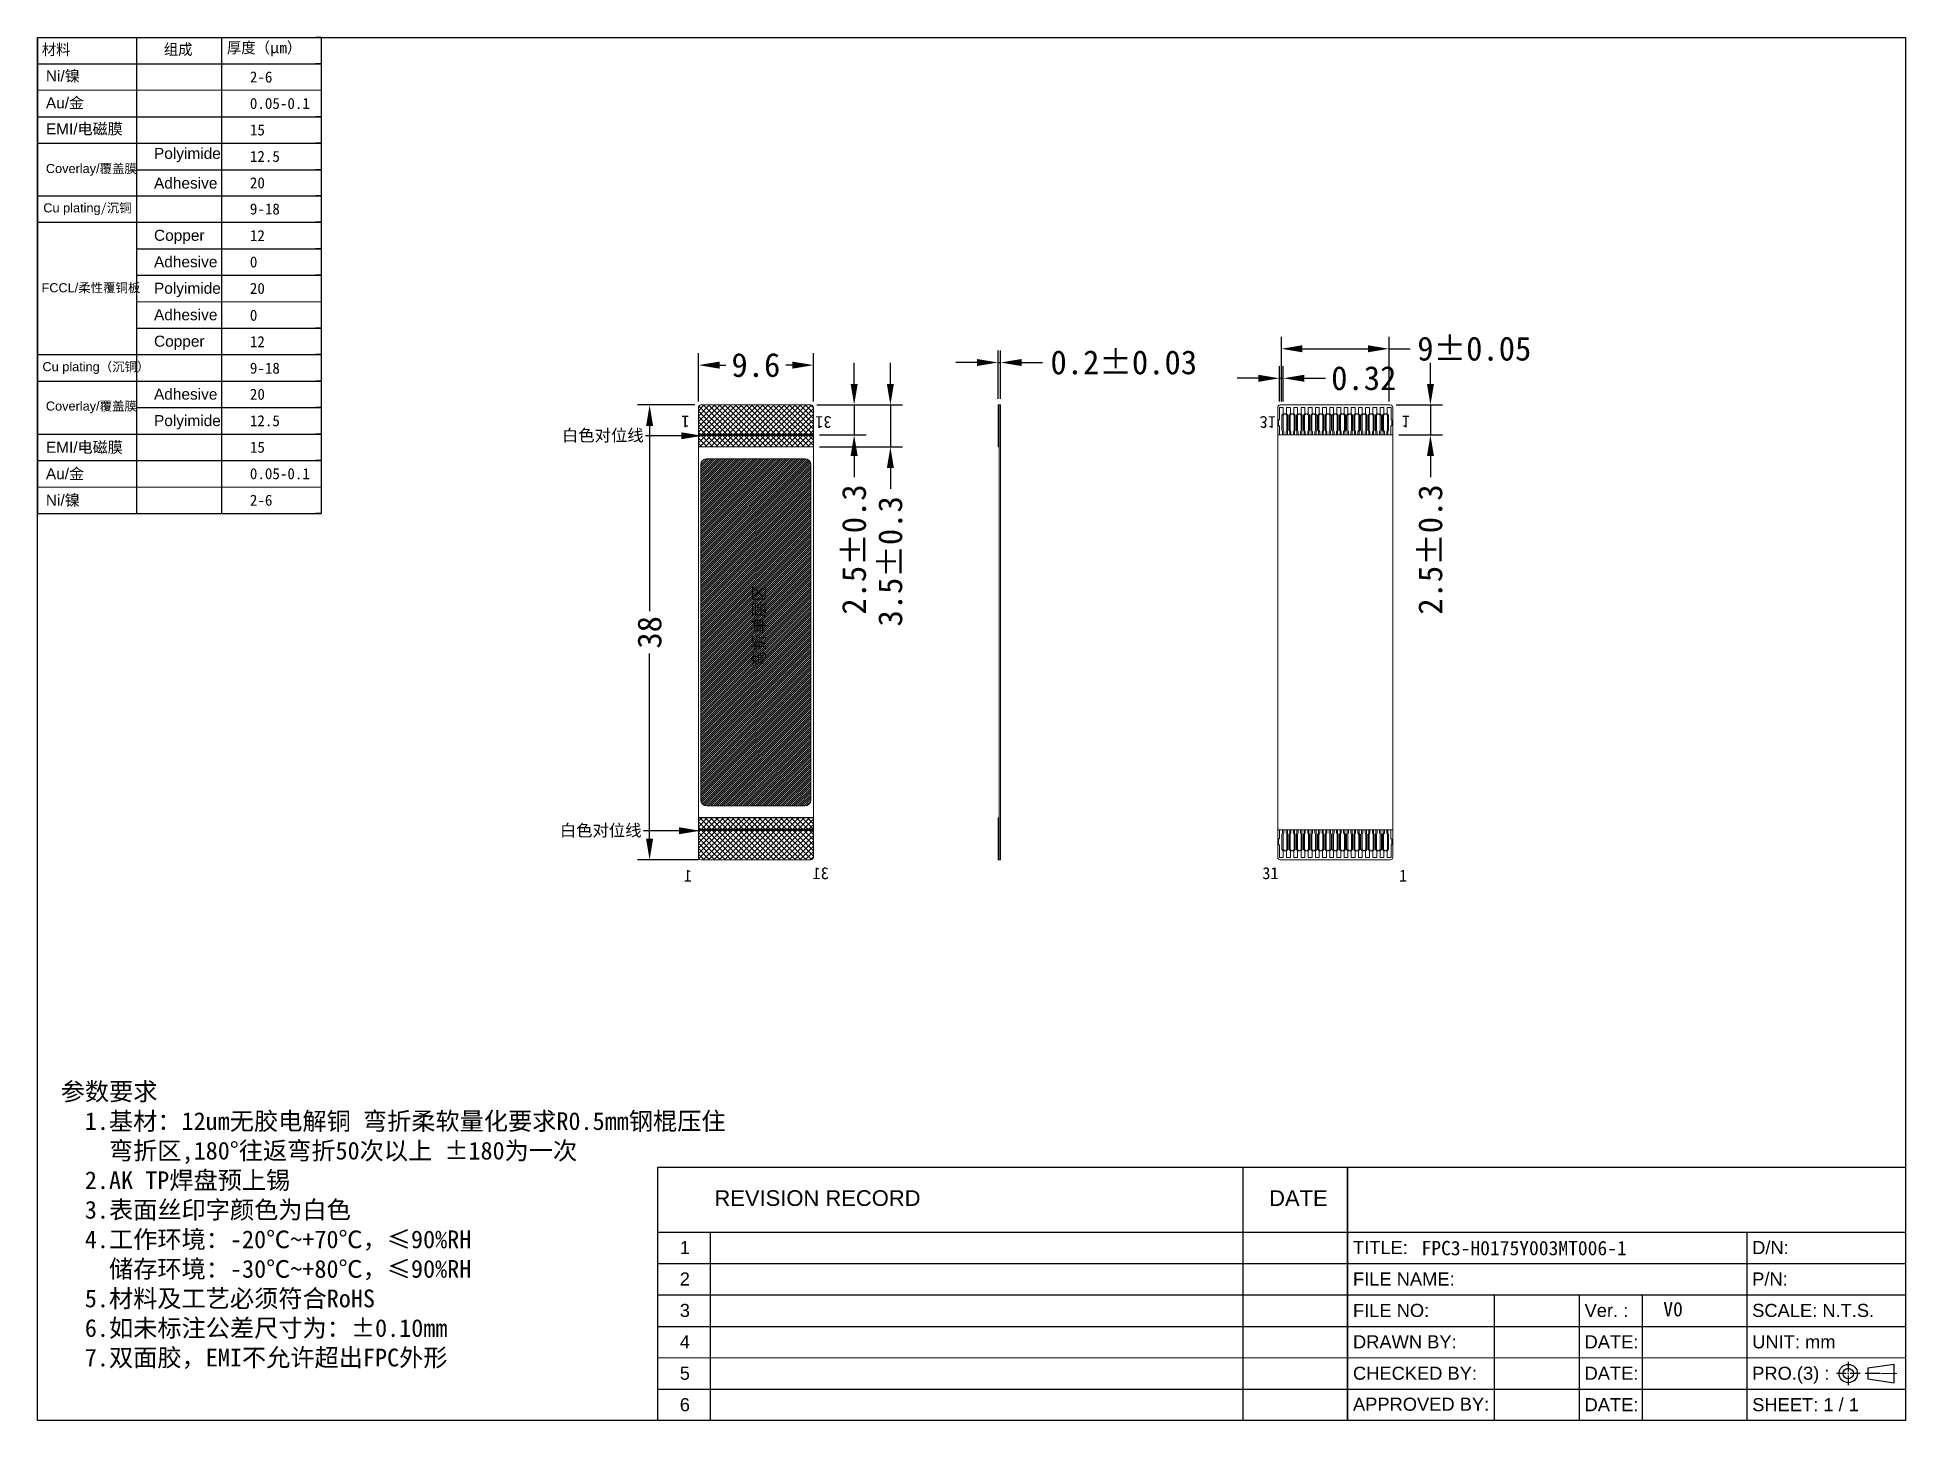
# Model space of a CAD drawing. Extents: x 428 to 584, y -20 to 96.
import ezdxf

# ---------------------------------------------------------------- set-up
doc = ezdxf.new("R2010")
doc.units = 0
doc.header["$MEASUREMENT"] = 0
doc.layers.get('0').update_dxf_attribs({"linetype": 'CONTINUOUS'})
doc.layers.get('Defpoints').update_dxf_attribs({"linetype": 'CONTINUOUS'})
doc.layers.add('dim', color=3, linetype='CONTINUOUS')
doc.layers.add('FPC', color=40, linetype='CONTINUOUS', lineweight=20)
doc.styles.add('宋体', font='')
doc.styles.get('宋体').set_extended_font_data('SimSun')
doc.dimstyles.new('Z0.8', dxfattribs={"dimscale": 0.8, "dimtxt": 2.5, "dimasz": 2.2, "dimexe": 1.25, "dimexo": 0.625, "dimtad": 0, "dimdsep": 46, "dimtxsty": '宋体', "dimcen": 2.5, "dimadec": 0, "dimazin": 0, "dimtfac": 1, "dimtmove": 0, "dimatfit": 3, "dimfxl": 1, "dimlwd": 25, "dimlwe": 25, "dimarcsym": 0})

msp = doc.modelspace()

# ---------------------------------------------------------------- texts
at = {"color": 0, "insert": (487.6267366457648, 43.23708265242303), "char_height": 1, "width": 7.666994597608209, "attachment_point": 1, "rotation": 90}
msp.add_mtext('{\\fSimSun|b0|i0|c134|p2;\\C1;弯折单层区}', dxfattribs=at)
at = {"layer": 'dim'}
for s, insert, char_height, width, attachment_point in [('{\\C256;材料}', (428.229480498581, 94.22942290277764), 0.9215802447919886, 5.550565837165997, 7), ('{\\C256;组成}', (438.4233989835051, 94.22942290277764), 0.9215802447919886, 5.550565837165997, 7), ('{\\C256;厚度（μm）}', (443.6964333034012, 94.22942290277764), 0.9215802447919886, 7.634741379525263, 7), ('{\\fArial|b0|i0|c0|p34;\\C256;Ni/\\fSimSun|b0|i0|c134|p34;镍}', (428.5740485459869, 92.01763031527808), 0.9215802447919886, 6.714310309290872, 7), ('{\\C256;2-6}', (445.6104773157501, 92.01763031527808), 0.9215802447919886, 7.634741379525263, 7), ('{\\fArial|b0|i0|c0|p34;\\C256;Au/\\fSimSun|b0|i0|c134|p34;金}', (428.5740485459869, 89.80583772777597), 0.9215802447919886, 9.01032935250788, 7), ('0.05-0.1', (445.6104773157501, 89.80583772777597), 0.9215802447919886, 7.634741379525263, 7), ('{\\fArial|b0|i0|c0|p34;\\C256;EMI/\\fSimSun|b0|i0|c134|p34;电磁膜}', (428.5740485459869, 87.59404514027672), 0.9215802447919886, 7.924374487694227, 7), ('15', (445.6104773157501, 87.59404514027486), 0.9215802447919886, 7.634741379525263, 7), ('{\\fArial|b0|i0|c0|p34;\\C256;Polyimide}', (437.6036408856621, 85.36948451854396), 0.9215802447919886, 11.20974355339049, 7), ('{\\C256;12.5}', (445.6104773157501, 85.38225255277634), 0.9215802447919886, 7.634741379525263, 7), ('{\\fArial|b0|i0|c0|p34;\\C256;Coverlay/\\fSimSun|b0|i0|c134|p34;覆盖膜}', (428.5740485459869, 84.23361903288522), 0.760132300513702, 9.32060263648351, 7), ('{\\fArial|b0|i0|c0|p34;\\C256;Adhesive}', (437.6036408856621, 83.1576919310409), 0.9215802447919886, 11.20974355339049, 7), ('{\\C256;20}', (445.6104773157501, 83.17045996527334), 0.9215802447919886, 7.634741379525263, 7), ('{\\fArial|b0|i0|c0|p34;\\C256;Cu plating\\fSimSun|b0|i0|c134|p34;/沉铜}', (428.3593868358713, 81.9353151669689), 0.760132300513702, 14.15258711839772, 1), ('{\\C256;9-18}', (445.6104773157501, 80.98710412219508), 0.9215802447919886, 7.634741379525263, 7), ('{\\fArial|b0|i0|c0|p34;\\C256;Copper}', (437.6036408856621, 79.7235225794681), 0.9215802447919886, 11.20974355339049, 1), ('{\\C256;12}', (445.6104773157501, 78.77531153469396), 0.9215802447919886, 7.634741379525263, 7), ('{\\fArial|b0|i0|c0|p34;\\C256;Adhesive}', (437.6036408856621, 77.51172999196692), 0.9215802447919886, 11.20974355339049, 1), ('{\\C256;0}', (445.6104773157501, 76.56351894719312), 0.9215802447919886, 7.634741379525263, 7), ('{\\fArial|b0|i0|c0|p34;\\C256;FCCL/\\fSimSun|b0|i0|c134|p34;柔性覆铜板}', (428.2077287323627, 75.26237231535639), 0.760132300513702, 10.92155271897507, 1), ('{\\fArial|b0|i0|c0|p34;\\C256;Polyimide}', (437.6036408856621, 75.29993740446815), 0.9215802447919886, 11.20974355339049, 1), ('{\\C256;20}', (445.6104773157501, 74.35172635969268), 0.9215802447919886, 7.634741379525263, 7), ('{\\fArial|b0|i0|c0|p34;\\C256;Adhesive}', (437.6036408856621, 73.0881448169654), 0.9215802447919886, 11.20974355339049, 1), ('{\\C256;0}', (445.6104773157501, 73.0469400383142), 0.9215802447919886, 7.634741379525263, 1), ('{\\fArial|b0|i0|c0|p34;\\C256;Copper}', (437.6036408856621, 70.87635222946433), 0.9215802447919886, 11.20974355339049, 1), ('{\\C256;12}', (445.6104773157501, 70.8351474508138), 0.9215802447919886, 7.634741379525263, 1), ('{\\fArial|b0|i0|c0|p34;\\C256;Cu plating\\fSimSun|b0|i0|c134|p34;（沉铜）}', (428.2870791558796, 68.66455964196392), 0.760132300513702, 11.20974355339049, 1), ('{\\C256;9-18}', (445.6104773157501, 68.62335486331148), 0.9215802447919886, 7.634741379525263, 1), ('{\\fArial|b0|i0|c0|p34;\\C256;Adhesive}', (437.6036408856621, 66.45276705446307), 0.9215802447919886, 11.20974355339049, 1), ('{\\C256;20}', (445.6104773157501, 66.4399990202337), 0.9215802447919886, 7.634741379525263, 1), ('{\\fArial|b0|i0|c0|p34;\\C256;Coverlay/\\fSimSun|b0|i0|c134|p34;覆盖膜}', (428.5740485459869, 65.37683995262287), 0.760132300513702, 9.32060263648351, 1), ('{\\fArial|b0|i0|c0|p34;\\C256;Polyimide}', (437.6036408856621, 64.24097446696217), 0.9215802447919886, 11.20974355339049, 1), ('{\\C256;12.5}', (445.6104773157501, 64.22820643273192), 0.9215802447919886, 7.634741379525263, 1), ('{\\fArial|b0|i0|c0|p34;\\C256;EMI/\\fSimSun|b0|i0|c134|p34;电磁膜}', (428.5740485459869, 62.01641384522985), 0.9215802447919886, 7.924374487694227, 1), ('15', (445.6104773157501, 62.01641384522985), 0.9215802447919886, 7.634741379525263, 1), ('{\\fArial|b0|i0|c0|p34;\\C256;Au/\\fSimSun|b0|i0|c134|p34;金}', (428.5740485459869, 59.80462125773062), 0.9215802447919886, 9.01032935250788, 1), ('0.05-0.1', (445.6104773157501, 59.80462125773062), 0.9215802447919886, 7.634741379525263, 1), ('{\\fArial|b0|i0|c0|p34;\\C256;Ni/\\fSimSun|b0|i0|c134|p34;镍}', (428.5740485459869, 57.59282867022905), 0.9215802447919886, 6.714310309290872, 1), ('{\\C256;2-6}', (445.6104773157501, 57.59282867022905), 0.9215802447919886, 7.634741379525263, 1), ('{\\fArial|b0|i0|c0|p34;\\C256;REVISION RECORD}', (484.4111271712023, -0.5286002476385079), 1.312492304670789, 17.34179069972634, 1), ('{\\fArial|b0|i0|c0|p34;\\C256;DATE}', (530.7433622622527, -0.5286002476385079), 1.312492304670789, 5.001946834338436, 1), ('{\\fArial|b0|i0|c0|p34;\\C256;1}', (481.518717074165, -4.774574191511828), 1.093743587225657, 0.8596309361468025, 1), ('{\\fArial|b0|i0|c0|p34;\\C256;2}', (481.518717074165, -7.399558800853239), 1.093743587225657, 1.007958191797538, 1), ('{\\fArial|b0|i0|c0|p34;\\C256;3}', (481.518717074165, -10.0245434101932), 1.093743587225657, 0.9478897886741815, 1), ('{\\fArial|b0|i0|c0|p34;\\C256;4}', (481.518717074165, -12.64952801953456), 1.093743587225657, 1.092133515794135, 1), ('{\\fArial|b0|i0|c0|p34;\\C256;5}', (481.518717074165, -15.27451262887738), 1.093743587225657, 1.013231123403788, 1), ('{\\fArial|b0|i0|c0|p34;\\C256;6}', (481.518717074165, -17.89949723821876), 1.093743587225657, 1.060093249798457, 1)]:
    msp.add_mtext(s, dxfattribs=dict(at, insert=insert, char_height=char_height, width=width, attachment_point=attachment_point))
at = {"layer": 'dim', "ltscale": 0.01, "char_height": 1, "width": 0.8522900393245436, "attachment_point": 1, "rotation": 179.99999999999997}
for s, insert in [('1', (482.3253365159611, 63.19371592963202)), ('31', (494.1951421687208, 63.14465581029785))]:
    msp.add_mtext(s, dxfattribs=dict(at, insert=insert))
at = {"layer": 'dim', "ltscale": 0.01, "extrusion": (0, 0, -1), "char_height": 1, "width": 0.8522900393245436, "attachment_point": 1}
for s, insert, text_direction in [('31', (529.9479429881427, 63.14465581029785), (1, 4.898587196589412e-16, 0)), ('1', (541.8177486409024, 63.19371592963202), (1, 4.898587196589412e-16, 0)), ('1', (482.5457454805525, 26.25716121007312), (-1, 2.449293598294706e-16, 0)), ('31', (493.9699484695906, 26.46489611971489), (-1, 2.449293598294706e-16, 0))]:
    msp.add_mtext(s, dxfattribs=dict(at, insert=insert, text_direction=text_direction))
at = {"layer": 'dim', "char_height": 1, "attachment_point": 1}
for insert in [(471.6791388441712, 63.04859713267129), (471.503632681521, 30.04498754854447)]:
    msp.add_mtext('{\\fSimSun|b0|i0|c134|p2;白色对位线}', dxfattribs=dict(at, insert=insert))
at = {"layer": 'dim', "ltscale": 0.01, "char_height": 1, "width": 0.8522900393245436, "attachment_point": 1}
for s, insert in [('31', (530.173136687273, 26.46489611971489)), ('1', (541.5973396763111, 26.25716121007312))]:
    msp.add_mtext(s, dxfattribs=dict(at, insert=insert))
at = {"layer": 'dim', "insert": (429.8099485393761, 8.458066001087175), "char_height": 1.481529950981846, "width": 59.3005175621513, "attachment_point": 1, "style": '宋体'}
msp.add_mtext('参数要求\\P  1.基材：{\\C1;12um\\fSimSun|b0|i0|c134|p34;无胶电解铜 弯折柔软量化要求R0.5mm钢棍压住\\P    弯折区,180%%D往返弯折50次以上 ±180为一次\\fSimSun|b0|i0|c134|p2;\\P}  2.AK TP焊盘预上锡\\P  3.表面丝印字颜色为白色\\P  4.工作环境：-20℃~+70℃，≤90%RH\\P    储存环境：-30℃~+80℃，≤90%RH\\P  5.材料及工艺必须符合RoHS\\P  6.如未标注公差尺寸为：%%P0.10mm\\P  7.双面胶，EMI不允许超出FPC外形', dxfattribs=at)
at = {"layer": 'dim', "lineweight": 0, "char_height": 1.093743587225661, "attachment_point": 1}
for s, insert, width in [('{\\fArial|b0|i0|c0|p34;\\C256;TITLE:\\C1;}', (537.7482737447131, -4.774574191511828), 34.54646207049198), ('{\\fArial|b0|i0|c0|p34;\\C256;D/N: }', (571.0917188200489, -4.774574191511828), 8.866854355435944), ('{\\fArial|b0|i0|c0|p34;\\C256;FILE NAME:}', (537.7482737447131, -7.399558800853239), 34.54646207049198), ('{\\fArial|b0|i0|c0|p34;\\C256;P/N: }', (571.0917188200489, -7.399558800853239), 8.866854355435944), ('{\\fArial|b0|i0|c0|p34;\\C256;FILE NO:\\C1;}', (537.7482737447131, -10.0245434101932), 6.379033780368389), ('{\\fArial|b0|i0|c0|p34;\\C256;Ver. :}', (557.0918009035877, -10.0245434101932), 8.866854355435944), ('{\\fArial|b0|i0|c0|p34;\\C256;SCALE: N.T.S.}', (571.0917188200489, -10.0245434101932), 13.90367418491011), ('{\\fArial|b0|i0|c0|p34;\\C256;DRAWN BY:\\C1;}', (537.7482737447131, -12.64952801953456), 8.866854355435944), ('{\\fArial|b0|i0|c0|p34;\\C256;DATE:}', (557.0918009035877, -12.64952801953456), 8.866854355435944), ('{\\fArial|b0|i0|c0|p34;\\C256;UNIT: mm\\C1;}', (571.0917188200489, -12.64952801953456), 8.866854355435944), ('{\\fArial|b0|i0|c0|p34;\\C256;CHECKED BY:}', (537.7482737447131, -15.27451262887738), 13.86264744846039), ('{\\fArial|b0|i0|c0|p34;\\C256;DATE:}', (557.0918009035877, -15.27451262887738), 8.866854355435944), ('{\\fArial|b0|i0|c0|p34;\\C256;PRO.(3) :}', (571.0917188200489, -15.27451262887738), 8.866854355435944), ('{\\fArial|b0|i0|c0|p34;\\C256;APPROVED BY:}', (537.7482737446641, -17.86082528125857), 12.55739111316429), ('{\\fArial|b0|i0|c0|p34;\\C256;DATE:}', (557.0918009035877, -17.89949723821876), 8.866854355435944), ('{\\fArial|b0|i0|c0|p34;\\C256;SHEET: 1 / 1}', (571.0917188200489, -17.89949723821876), 8.866854355435944)]:
    msp.add_mtext(s, dxfattribs=dict(at, insert=insert, width=width))
at = {"layer": 'dim', "color": 1, "char_height": 1.19999296427044, "width": 2.167668254265402, "attachment_point": 1, "style": '宋体'}
for s, insert in [('{\\C2;FPC3-H0175Y003MT006-1}', (543.472472631074, -4.762693226731169)), ('{\\C2;V0}', (563.6663522652664, -9.866289541362914))]:
    msp.add_mtext(s, dxfattribs=dict(at, insert=insert))

# ---------------------------------------------------------------- blocks, each defined once
blk = doc.blocks.new('*D27')
at = {"layer": 'Defpoints', "color": 0, "linetype": 'Continuous'}
for p in [(483.2762616232119, 65.08478477754201), (478.9967473742151, 27.08633401055508), (483.576250762594, 27.08633401055508)]:
    blk.add_point(p, dxfattribs=at)
at = {"layer": 'FPC', "color": 3, "linetype": 'Continuous', "lineweight": 25}
for p, q in [((482.7762616232119, 65.08478477754201), (477.9967473742151, 65.08478477754203)), ((478.9967473742151, 63.32478477754202), (478.9967473742151, 47.84812922645079)), ((478.9967473742151, 28.84633401055508), (478.9967473742151, 44.32298956164632)), ((483.076250762594, 27.08633401055508), (477.9967473742151, 27.08633401055508))]:
    blk.add_line(p, q, dxfattribs=at)
at = {"layer": 'FPC', "color": 3, "linetype": 'Continuous'}
for points in [[(478.7034140408818, 63.32478477754202), (479.2900807075485, 63.32478477754202), (478.9967473742151, 65.08478477754203)], [(478.7034140408818, 28.84633401055508), (479.2900807075485, 28.84633401055508), (478.9967473742151, 27.08633401055508)]]:
    blk.add_solid(points, dxfattribs=at)
at = {"layer": 'FPC', "color": 3, "linetype": 'Continuous', "insert": (478.9967473742151, 46.08555939404863), "char_height": 2, "attachment_point": 5, "rotation": 90, "style": '宋体'}
blk.add_mtext('38', dxfattribs=at)
blk = doc.blocks.new('*D20')
at = {"layer": 'Defpoints', "color": 0, "linetype": 'Continuous'}
for p in [(492.6762616232116, 68.41394714455217), (483.0762616232117, 64.88478477754197), (492.6762616232116, 64.88478477754197)]:
    blk.add_point(p, dxfattribs=at)
at = {"layer": 'FPC', "color": 3, "linetype": 'Continuous', "lineweight": 25}
for p, q in [((483.0762616232117, 65.38478477754197), (483.0762616232117, 69.41394714455217)), ((492.6762616232116, 65.38478477754197), (492.6762616232116, 69.41394714455217)), ((484.8362616232117, 68.41394714455217), (485.3650884388542, 68.41394714455217)), ((490.9162616232117, 68.41394714455217), (490.3874348075692, 68.41394714455217))]:
    blk.add_line(p, q, dxfattribs=at)
at = {"layer": 'FPC', "color": 3, "linetype": 'Continuous'}
for points in [[(484.8362616232117, 68.7072804778855), (484.8362616232117, 68.12061381121883), (483.0762616232117, 68.41394714455217)], [(490.9162616232117, 68.7072804778855), (490.9162616232117, 68.12061381121883), (492.6762616232116, 68.41394714455217)]]:
    blk.add_solid(points, dxfattribs=at)
at = {"layer": 'FPC', "color": 3, "linetype": 'Continuous', "insert": (487.8762616232117, 68.41394714455217), "char_height": 2, "attachment_point": 5, "style": '宋体'}
blk.add_mtext('9.6', dxfattribs=at)
blk = doc.blocks.new('*D21')
at = {"layer": 'Defpoints', "color": 0, "linetype": 'Continuous'}
for p in [(492.4762616232115, 65.08478477754224), (492.6762616232118, 62.58478477754156), (496.0830556590611, 62.58478477754155)]:
    blk.add_point(p, dxfattribs=at)
at = {"layer": 'FPC', "color": 3, "linetype": 'Continuous', "lineweight": 25}
for p, q in [((496.0830556590611, 66.84478477754224), (496.0830556590611, 68.60478477754224)), ((492.9762616232115, 65.08478477754224), (497.0830556590611, 65.08478477754224)), ((496.0830556590611, 65.08478477754224), (496.0830556590611, 62.58478477754155)), ((493.1762616232118, 62.58478477754156), (497.0830556590611, 62.58478477754155)), ((496.0830556590611, 60.82478477754155), (496.0830556590611, 59.06478477754155))]:
    blk.add_line(p, q, dxfattribs=at)
at = {"layer": 'FPC', "color": 3, "linetype": 'Continuous'}
for points in [[(495.7897223257277, 66.84478477754224), (496.3763889923944, 66.84478477754224), (496.0830556590611, 65.08478477754224)], [(495.7897223257277, 60.82478477754156), (496.3763889923944, 60.82478477754155), (496.0830556590611, 62.58478477754155)]]:
    blk.add_solid(points, dxfattribs=at)
at = {"layer": 'FPC', "color": 3, "linetype": 'Continuous', "insert": (496.0830556590611, 53.00612555966454), "char_height": 2, "attachment_point": 5, "rotation": 90, "style": '宋体'}
blk.add_mtext('2.5%%P0.3', dxfattribs=at)
blk = doc.blocks.new('*D22')
at = {"layer": 'Defpoints', "color": 0, "linetype": 'Continuous'}
for p in [(492.4762616232115, 65.08478477754224), (492.6762616232116, 61.58478477754215), (499.1093109302337, 61.58478477754215)]:
    blk.add_point(p, dxfattribs=at)
at = {"layer": 'FPC', "color": 3, "linetype": 'Continuous', "lineweight": 25}
for p, q in [((499.1093109302337, 66.84478477754224), (499.1093109302337, 68.60478477754224)), ((492.9762616232115, 65.08478477754224), (500.1093109302337, 65.08478477754224)), ((499.1093109302337, 65.08478477754224), (499.1093109302337, 61.58478477754215)), ((493.1762616232116, 61.58478477754215), (500.1093109302337, 61.58478477754215)), ((499.1093109302337, 59.82478477754215), (499.1093109302337, 58.06478477754215))]:
    blk.add_line(p, q, dxfattribs=at)
at = {"layer": 'FPC', "color": 3, "linetype": 'Continuous'}
for points in [[(498.8159775969004, 66.84478477754224), (499.4026442635671, 66.84478477754224), (499.1093109302337, 65.08478477754224)], [(498.8159775969004, 59.82478477754215), (499.4026442635671, 59.82478477754215), (499.1093109302337, 61.58478477754215)]]:
    blk.add_solid(points, dxfattribs=at)
at = {"layer": 'FPC', "color": 3, "linetype": 'Continuous', "insert": (499.1093109302337, 52.01729874402268), "char_height": 2, "attachment_point": 5, "rotation": 90, "style": '宋体'}
blk.add_mtext('3.5%%P0.3', dxfattribs=at)
blk = doc.blocks.new('*D23')
at = {"layer": 'Defpoints', "color": 0, "linetype": 'Continuous'}
for p in [(508.3043313045275, 68.63391528274062), (508.1043313045275, 65.08478477754215), (508.3043313045275, 65.08478477754214)]:
    blk.add_point(p, dxfattribs=at)
at = {"layer": 'FPC', "color": 3, "linetype": 'Continuous', "lineweight": 25}
for p, q in [((508.1043313045275, 65.58478477754215), (508.1043313045275, 69.63391528274062)), ((508.3043313045275, 65.58478477754214), (508.3043313045275, 69.63391528274062)), ((506.3443313045275, 68.63391528274062), (504.5843313045275, 68.63391528274062)), ((508.1043313045275, 68.63391528274062), (508.3043313045275, 68.63391528274062)), ((510.0643313045275, 68.63391528274062), (511.8243313045276, 68.63391528274062))]:
    blk.add_line(p, q, dxfattribs=at)
at = {"layer": 'FPC', "color": 3, "linetype": 'Continuous'}
for points in [[(506.3443313045275, 68.92724861607395), (506.3443313045275, 68.34058194940728), (508.1043313045275, 68.63391528274062)], [(510.0643313045275, 68.92724861607395), (510.0643313045275, 68.34058194940728), (508.3043313045275, 68.63391528274062)]]:
    blk.add_solid(points, dxfattribs=at)
at = {"layer": 'FPC', "color": 3, "linetype": 'Continuous', "insert": (518.6036609134661, 68.63391528274062), "char_height": 2, "attachment_point": 5, "style": '宋体'}
blk.add_mtext('0.2%%P0.03', dxfattribs=at)
blk = doc.blocks.new('*D24')
at = {"layer": 'Defpoints', "color": 0, "linetype": 'Continuous'}
for p in [(531.9268235336525, 67.31515986264188), (531.6068235336519, 64.88478477754231), (531.9268235336525, 64.88478477754231)]:
    blk.add_point(p, dxfattribs=at)
at = {"layer": 'FPC', "color": 3, "linetype": 'Continuous', "lineweight": 25}
for p, q in [((529.8468235336519, 67.31515986264188), (528.0868235336519, 67.31515986264188)), ((531.6068235336519, 65.38478477754231), (531.6068235336519, 68.31515986264188)), ((531.6068235336519, 67.31515986264188), (531.9268235336525, 67.31515986264188)), ((531.9268235336525, 65.38478477754231), (531.9268235336525, 68.31515986264188)), ((533.6868235336525, 67.31515986264188), (535.4468235336525, 67.31515986264188))]:
    blk.add_line(p, q, dxfattribs=at)
at = {"layer": 'FPC', "color": 3, "linetype": 'Continuous'}
for points in [[(529.8468235336519, 67.60849319597521), (529.8468235336519, 67.02182652930854), (531.6068235336519, 67.31515986264188)], [(533.6868235336525, 67.60849319597521), (533.6868235336525, 67.02182652930854), (531.9268235336525, 67.31515986264188)]]:
    blk.add_solid(points, dxfattribs=at)
at = {"layer": 'FPC', "color": 3, "linetype": 'Continuous', "insert": (538.6507341481777, 67.31515986264188), "char_height": 2, "attachment_point": 5, "style": '宋体'}
blk.add_mtext('0.32', dxfattribs=at)
blk = doc.blocks.new('*D25')
at = {"layer": 'Defpoints', "color": 0, "linetype": 'Continuous'}
for p in [(540.766823533652, 69.78088270999075), (531.7668235336522, 64.88478477754231), (540.766823533652, 64.88478477754231)]:
    blk.add_point(p, dxfattribs=at)
at = {"layer": 'FPC', "color": 3, "linetype": 'Continuous', "lineweight": 25}
for p, q in [((531.7668235336522, 65.38478477754231), (531.7668235336522, 70.78088270999075)), ((540.766823533652, 65.38478477754231), (540.766823533652, 70.78088270999075)), ((533.5268235336522, 69.78088270999075), (539.006823533652, 69.78088270999075)), ((540.766823533652, 69.78088270999075), (542.526823533652, 69.78088270999075))]:
    blk.add_line(p, q, dxfattribs=at)
at = {"layer": 'FPC', "color": 3, "linetype": 'Continuous'}
for points in [[(533.5268235336522, 70.07421604332409), (533.5268235336522, 69.48754937665741), (531.7668235336522, 69.78088270999075)], [(539.006823533652, 70.07421604332409), (539.006823533652, 69.48754937665741), (540.766823533652, 69.78088270999075)]]:
    blk.add_solid(points, dxfattribs=at)
at = {"layer": 'FPC', "color": 3, "linetype": 'Continuous', "insert": (547.8815721370039, 69.78088270999075), "char_height": 2, "attachment_point": 5, "style": '宋体'}
blk.add_mtext('9%%P0.05', dxfattribs=at)
blk = doc.blocks.new('*D26')
at = {"layer": 'Defpoints', "color": 0, "linetype": 'Continuous'}
for p in [(540.8668235336518, 65.08478477754201), (541.0668235336519, 62.58478477754213), (544.2184499447878, 62.58478477754213)]:
    blk.add_point(p, dxfattribs=at)
at = {"layer": 'FPC', "color": 3, "linetype": 'Continuous', "lineweight": 25}
for p, q in [((544.2184499447878, 66.844784777542), (544.2184499447878, 68.604784777542)), ((541.3668235336518, 65.08478477754201), (545.2184499447878, 65.084784777542)), ((544.2184499447878, 65.084784777542), (544.2184499447878, 62.58478477754213)), ((541.5668235336519, 62.58478477754213), (545.2184499447878, 62.58478477754213)), ((544.2184499447878, 60.82478477754213), (544.2184499447878, 59.06478477754212))]:
    blk.add_line(p, q, dxfattribs=at)
at = {"layer": 'FPC', "color": 3, "linetype": 'Continuous'}
for points in [[(543.9251166114545, 66.84478477754202), (544.5117832781211, 66.844784777542), (544.2184499447878, 65.084784777542)], [(543.9251166114545, 60.82478477754213), (544.5117832781211, 60.82478477754213), (544.2184499447878, 62.58478477754213)]]:
    blk.add_solid(points, dxfattribs=at)
at = {"layer": 'FPC', "color": 3, "linetype": 'Continuous', "insert": (544.2184499447878, 53.00612555966512), "char_height": 2, "attachment_point": 5, "rotation": 90, "style": '宋体'}
blk.add_mtext('2.5%%P0.3', dxfattribs=at)

# ---------------------------------------------------------------- dimensions: what is measured, and where the dimension line sits
at = {"layer": 'FPC', "color": 3, "linetype": 'Continuous'}
for base, p1, p2, text, picture, middle in [((540.766823533652, 69.78088270999075), (531.7668235336522, 64.88478477754231), (540.766823533652, 64.88478477754231), '<>%%P0.05', '*D25', (547.8815721370039, 69.78088270999075)), ((508.3043313045275, 68.63391528274062), (508.1043313045275, 65.08478477754215), (508.3043313045275, 65.08478477754214), '<>%%P0.03', '*D23', (518.6036609134661, 68.63391528274062))]:
    dim = msp.add_linear_dim(base=base, p1=p1, p2=p2, text=text, dimstyle='Z0.8', override={"dimclrt": 3}, dxfattribs=at)
    dim.commit()
    dim.dimension.update_dxf_attribs({"geometry": picture, "text_midpoint": middle})
for base, p1, p2, picture, middle in [((492.6762616232116, 68.41394714455217), (483.0762616232117, 64.88478477754197), (492.6762616232116, 64.88478477754197), '*D20', (487.8762616232117, 68.41394714455217)), ((531.9268235336525, 67.31515986264188), (531.6068235336519, 64.88478477754231), (531.9268235336525, 64.88478477754231), '*D24', (538.6507341481777, 67.31515986264188))]:
    dim = msp.add_linear_dim(base=base, p1=p1, p2=p2, dimstyle='Z0.8', override={"dimclrt": 3}, dxfattribs=at)
    dim.commit()
    dim.dimension.update_dxf_attribs({"geometry": picture, "text_midpoint": middle})
for base, p1, p2, picture, middle in [((496.0830556590611, 62.58478477754155), (492.4762616232115, 65.08478477754224), (492.6762616232118, 62.58478477754156), '*D21', (496.0830556590611, 53.00612555966454)), ((499.1093109302337, 61.58478477754215), (492.4762616232115, 65.08478477754224), (492.6762616232116, 61.58478477754215), '*D22', (499.1093109302337, 52.01729874402268)), ((544.2184499447878, 62.58478477754213), (540.8668235336518, 65.08478477754201), (541.0668235336519, 62.58478477754213), '*D26', (544.2184499447878, 53.00612555966512))]:
    dim = msp.add_linear_dim(base=base, p1=p1, p2=p2, angle=90, text='<>%%P0.3', dimstyle='Z0.8', override={"dimclrt": 3}, dxfattribs=at)
    dim.commit()
    dim.dimension.update_dxf_attribs({"geometry": picture, "text_midpoint": middle})
dim = msp.add_linear_dim(base=(478.9967473742151, 27.08633401055508), p1=(483.2762616232119, 65.08478477754201), p2=(483.576250762594, 27.08633401055508), angle=270, dimstyle='Z0.8', override={"dimclrt": 3}, dxfattribs=at)
dim.commit()
dim.dimension.update_dxf_attribs({"geometry": '*D27', "text_midpoint": (478.9967473742151, 46.08555939404863)})

# ---------------------------------------------------------------- hatches: boundary and pattern name
at = {"ltscale": 0.01}
h = msp.add_hatch(dxfattribs=at)
h.set_pattern_fill('ANSI37', color=0, scale=0.1, angle=-180, style=0)
h.set_pattern_definition([(44.99999999999999, (-967.2544959568754, -610.2772696363946), (-0.2245064030267288, 0.2245064030267289), []), (135, (-967.2544959568754, -610.2772696363946), (-0.2245064030267289, -0.2245064030267288), [])])
h.paths.add_polyline_path([(492.676261623212, 61.58478477754201), (492.6762616232118, 64.8847847775422, 0.4142135623730898), (492.4762616232117, 65.08478477754201), (483.2762616232121, 65.08478477754201, 0.4142135623730951), (483.0762616232118, 64.8847847775422), (483.0762616232118, 61.58478477754201)])
h = msp.add_hatch(dxfattribs=at)
h.set_pattern_fill('ANSI37', color=0, scale=0.1, angle=-180, style=0)
h.set_pattern_definition([(314.9999999999999, (-967.2544959568754, 702.4483884244919), (-0.2245064030267289, -0.2245064030267288), []), (225, (-967.2544959568754, 702.4483884244919), (-0.2245064030267288, 0.2245064030267289), [])])
h.paths.add_polyline_path([(492.676261623212, 30.58633401055508), (492.6762616232118, 27.2863340105549, -0.4142135623730898), (492.4762616232117, 27.08633401055508), (483.2762616232121, 27.08633401055508, -0.4142135623730951), (483.0762616232118, 27.2863340105549), (483.0762616232118, 30.58633401055508)])
at = {"layer": 'FPC', "linetype": 'Continuous'}
h = msp.add_hatch(dxfattribs=at)
h.set_pattern_fill('ANSI31', color=256, style=0)
h.set_pattern_definition([(45, (-143.2647222916823, -25.87092263241567), (-0.08838834764831843, 0.08838834764831845), [])])
h.paths.add_polyline_path([(492.4762616232115, 60.08478477754214, 0.4142135623730951), (491.9762616232115, 60.58478477754214), (483.7762616232116, 60.58478477754215, 0.4142135623730955), (483.2762616232116, 60.08478477754215), (483.2762616232116, 32.08633401055508, 0.4142135623730951), (483.7762616232116, 31.58633401055508), (491.9762616232116, 31.58633401055508, 0.414213562373096), (492.4762616232116, 32.08633401055508)])
h.paths.add_polyline_path([(487.3767366457648, 42.98708265242303), (487.3767366457648, 50.42563013845655), (489.2007589921336, 50.42563013845655), (489.2007589921336, 42.98708265242303)], flags=24)

# ---------------------------------------------------------------- linework, layer by layer
at = {"color": 0, "ltscale": 0.01}
msp.add_line((492.676261623212, 30.58633401055508), (483.0762616232118, 30.58633401055508), dxfattribs=at)
at = {"layer": 'dim'}
for points in [[(427.8606351709509, 95.80304070180073), (583.9083428921728, 95.80304070180073), (583.9083428921728, -19.78224086449724), (427.8606351709509, -19.78224086449724), (427.8606351709509, 95.80304070180073)], [(427.8606351709509, 95.80304070180073), (427.8606351709509, 56.01921087120645)], [(427.8606351709509, 95.80304070180073), (451.5644847352221, 95.80304070180073), (451.0909861915929, 95.80304070180073)], [(436.1405328174466, 95.80304070180073), (436.1405328174466, 56.01921087120645)], [(443.2527115688595, 95.80304070180073), (443.2527115688595, 56.01921087120645)], [(451.5644847352221, 95.80304070180073), (451.5644847352221, 56.01921087120645)], [(427.8606351709509, 93.5912481142992), (451.5644847352221, 93.5912481142992), (451.0909861915929, 93.5912481142992)], [(427.8606351709509, 89.16766293929909), (451.5644847352221, 89.16766293929909), (451.0909861915929, 89.16766293929909)], [(427.8606351709509, 86.95587035179985), (451.5644847352221, 86.95587035179703), (451.0909861915929, 86.95587035179703)], [(436.1405328174466, 84.74407776429568), (451.5644847352221, 84.74407776429568), (451.0909861915929, 84.74407776429568)], [(427.8606351709509, 82.5607219212186), (451.5644847352221, 82.5607219212186), (451.0909861915929, 82.5607219212186)], [(427.8606351709509, 82.5607219212186), (451.5644847352221, 82.5607219212186), (451.0909861915929, 82.5607219212186)], [(427.8606351709509, 80.34892933371732), (451.5644847352221, 80.34892933371732), (451.0909861915929, 80.34892933371732)], [(436.1405328174466, 78.13713674621542), (451.5644847352221, 78.13713674621542), (451.0909861915929, 78.13713674621542)], [(436.1405328174466, 75.92534415871579), (451.5644847352221, 75.92534415871579), (451.0909861915929, 75.92534415871579)], [(436.1405328174466, 71.50175898371303), (451.5644847352221, 71.50175898371303), (451.0909861915929, 71.50175898371303)], [(427.8606351709509, 69.28996639621269), (451.5644847352221, 69.28996639621269), (451.0909861915929, 69.28996639621269)], [(427.8606351709509, 67.07817380871155), (451.5644847352221, 67.07817380871155), (451.0909861915929, 67.07817380871155)], [(427.8606351709509, 67.07817380871155), (451.5644847352221, 67.07817380871155), (451.0909861915929, 67.07817380871155)], [(436.1405328174466, 64.86638122121039), (451.5644847352221, 64.86638122121039), (451.0909861915929, 64.86638122121039)], [(427.8606351709509, 62.65458863370957), (451.5644847352221, 62.65458863370957), (451.0909861915929, 62.65458863370957)], [(427.8606351709509, 60.44279604620823), (451.5644847352221, 60.44279604620823), (451.0909861915929, 60.44279604620823)], [(427.8606351709509, 56.01921087120645), (451.5644847352221, 56.01921087120645), (451.0909861915929, 56.01921087120645)], [(528.5449923261247, 1.392836600270449), (528.5449923261247, -19.78224086449819)], [(537.2949410239344, -19.78224086449819), (537.2949410239344, 1.392836600270449)], [(479.693389314805, -4.032333208448922), (537.2949410239344, -4.032333208445845), (583.9083428921728, -4.032333208445845)], [(484.0683636636951, -4.032333208448922), (484.0683636636951, -19.78224086449819)], [(570.6383860993093, -4.032333208445845), (570.6383860993093, -19.78224086449819)], [(479.693389314805, -6.657317817789117), (537.2949410239344, -6.657317817789117), (583.9083428921728, -6.657317817789117)], [(479.693389314805, -9.282302427129313), (537.2949410239344, -9.282302427129313), (583.9083428921728, -9.282302427129313)], [(549.5448692008551, -9.282302427129313), (549.5448692008551, -19.78224086449819)], [(556.6384681828189, -9.282302427129313), (556.6384681828189, -19.78224086449819)], [(561.8884374014992, -9.282302427129313), (561.8884374014992, -19.78224086449819)], [(479.693389314805, -11.90728703647144), (537.2949410239344, -11.90728703647144), (583.9083428921728, -11.90728703647144)], [(579.1157570884577, -14.86039472198171), (579.1157570884577, -15.68070241240155)], [(479.693389314805, -17.15725625515372), (537.2949410239344, -17.15725625515372), (583.9083428921728, -17.15725625515372)], [(578.9516955503618, -15.84476395048359), (578.1313878599535, -15.84476395048359)], [(579.1704442678194, -15.84476395048359), (579.0610699090851, -15.84476395048359)], [(579.1157570884577, -15.79007677112191), (579.1157570884577, -15.89945112984558)], [(579.1157570884577, -16.00882548856806), (579.1157570884577, -16.82913317898934)], [(580.1001263169509, -15.84476395048359), (579.2798186265328, -15.84476395048359)], [(581.7407416977875, -15.84476395048359), (580.5376237518363, -15.84476395048359)]]:
    msp.add_lwpolyline(points, dxfattribs=at)
at = {"layer": 'dim', "lineweight": 0}
for points in [[(427.8606351709509, 91.37945552679952), (451.5644847352221, 91.37945552680092), (451.0909861915929, 91.37945552680092)], [(436.1405328174466, 73.71355157121485), (451.5644847352221, 73.71355157121485), (451.0909861915929, 73.71355157121485)], [(427.8606351709509, 58.23100345870759), (451.5644847352221, 58.23100345870759), (451.0909861915929, 58.23100345870759)], [(479.693389314805, -14.53227164581306), (537.2949410239344, -14.53227164581447), (583.9083428921728, -14.53227164581447)], [(581.9048032358731, -15.84476395048359), (581.7954288771491, -15.84476395048359)], [(583.1626083611869, -15.84476395048359), (581.959490415235, -15.84476395048359)]]:
    msp.add_lwpolyline(points, dxfattribs=at)
at = {"layer": 'dim', "color": 0, "ltscale": 0.01, "const_width": 0.2}
for points in [[(483.0762616232118, 62.58478477754156), (492.6762616232118, 62.58478477754156)], [(483.0762616232118, 29.58633401055553), (492.6762616232118, 29.58633401055553)]]:
    msp.add_lwpolyline(points, dxfattribs=at)
at = {"layer": 'dim'}
for points in [[(583.9083428921728, 1.392836600270449), (583.9083428921728, -19.78224086449819), (479.693389314805, -19.78224086449819), (479.693389314805, 1.392836600270449), (537.2949410239344, 1.392836600270449), (537.2949410239344, -19.78224086449819), (537.2949410239344, 1.392836600270449)], [(582.9438596437387, -16.61038446154011), (582.9438596437387, -15.07914343942598), (580.7563724692836, -15.40726651559246), (580.7563724692836, -16.2822613853724)]]:
    msp.add_lwpolyline(points, close=True, dxfattribs=at)
for radius in [0.7656205110579634, 0.4374974348902648]:
    msp.add_circle((579.1157570884577, -15.84476395048359), radius, dxfattribs=at)
at = {"layer": 'FPC', "linetype": 'Continuous'}
for p, q in [((508.1043313045275, 61.58478477754194), (508.1043313045275, 65.08478477754217)), ((508.2043313045276, 65.08478477754215), (508.1043313045275, 65.08478477754217)), ((508.2043313045275, 65.08478477754217), (508.2043313045275, 27.08633401055526)), ((508.3043313045275, 65.08478477754215), (508.2043313045276, 65.08478477754215)), ((508.3043313045275, 65.08478477754217), (508.3043313045275, 27.08633401055526)), ((492.6762616232116, 61.58478477754215), (483.0762616232116, 61.58478477754215)), ((508.1043313045275, 61.58478477754194), (508.2043313045275, 61.58478477754194)), ((508.1043313045275, 30.58633401055549), (508.2043313045275, 30.58633401055549)), ((508.1043313045275, 30.58633401055549), (508.1043313045275, 27.08633401055526)), ((508.2043313045276, 27.08633401055528), (508.1043313045275, 27.08633401055526)), ((508.3043313045275, 27.08633401055528), (508.2043313045276, 27.08633401055528))]:
    msp.add_line(p, q, dxfattribs=at)
at = {"layer": 'FPC'}
for p, q in [((531.466823533652, 62.5847847775419), (541.0668235336522, 62.58478477754213)), ((531.466823533652, 29.58633401055542), (541.0668235336522, 29.58633401055519))]:
    msp.add_line(p, q, dxfattribs=at)
at = {"layer": 'FPC', "linetype": 'Continuous'}
for points in [[(492.6762616232118, 27.28633401055535, -0.4142135623731616), (492.4762616232114, 27.0863340105553), (483.2762616232118, 27.08633401055508, -0.414213562373095), (483.0762616232117, 27.28633401055512), (483.0762616232115, 31.83199080513954), (483.0762616232115, 60.13912798295777), (483.0762616232117, 64.88478477754197, -0.414213562373095), (483.2762616232118, 65.08478477754201), (492.4762616232115, 65.08478477754224, -0.414213562373095), (492.6762616232116, 64.88478477754197), (492.6762616232116, 60.13912798295846), (492.6762616232116, 31.83199080513886)], [(531.4668235336518, 27.28633401055535, 0.4142135623731616), (531.6668235336522, 27.0863340105553), (540.8668235336518, 27.08633401055508, 0.414213562373095), (541.0668235336518, 27.28633401055512), (541.066823533652, 32.03199080513954), (541.066823533652, 60.13912798295777), (541.0668235336518, 64.88478477754197, 0.414213562373095), (540.8668235336518, 65.08478477754201), (531.6668235336521, 65.08478477754224, 0.414213562373095), (531.4668235336519, 64.88478477754197), (531.4668235336519, 60.13912798295846), (531.4668235336519, 32.03199080513886)], [(483.7762616232116, 60.58478477754215), (491.9762616232115, 60.58478477754214, -0.414213562373095), (492.4762616232115, 60.08478477754214), (492.4762616232116, 32.08633401055508, -0.4142135623730961), (491.9762616232116, 31.58633401055508), (483.7762616232116, 31.58633401055508, -0.414213562373095), (483.2762616232116, 32.08633401055508), (483.2762616232116, 60.08478477754215, -0.4142135623730955)]]:
    msp.add_lwpolyline(points, format="xyb", close=True, dxfattribs=at)
at = {"layer": 'FPC'}
for points in [[(531.6168235336521, 62.58478477754213), (531.6168235336521, 63.33478477754213), (531.5330862296663, 63.33478477754213), (531.5330862296663, 63.83478477754213), (531.6068235336519, 63.83478477754213), (531.6068235336519, 64.88478477754231), (531.9268235336525, 64.88478477754231), (531.9268235336525, 64.33478477754213), (531.8168235336519, 64.23478477754222), (531.8168235336519, 62.98478477754222), (531.8668235336521, 62.83478477754213), (531.8668235336521, 62.58478477754213)], [(532.1668235336521, 62.58478477754213), (532.1668235336521, 62.83478477754213), (532.2268235336516, 62.98478477754222), (532.2268235336516, 64.23478477754222), (532.1168235336519, 64.33478477754213), (532.0168235336515, 64.33478477754213), (531.9068235336518, 64.23478477754222), (531.9068235336518, 62.98478477754222), (531.9668235336522, 62.83478477754213), (531.9668235336522, 62.58478477754213)], [(532.4668235336522, 62.58478477754213), (532.4668235336522, 62.83478477754213), (532.4168235336521, 62.98478477754222), (532.4168235336521, 64.23478477754222), (532.5268235336517, 64.33478477754213), (532.5268235336517, 64.88478477754231), (532.206823533652, 64.88478477754231), (532.206823533652, 64.33478477754213), (532.3168235336517, 64.23478477754222), (532.3168235336517, 62.98478477754222), (532.2668235336524, 62.83478477754213), (532.2668235336524, 62.58478477754213)], [(532.7668235336522, 62.58478477754213), (532.7668235336522, 62.83478477754213), (532.8268235336517, 62.98478477754222), (532.8268235336517, 64.23478477754222), (532.716823533652, 64.33478477754213), (532.6168235336517, 64.33478477754213), (532.506823533652, 64.23478477754222), (532.506823533652, 62.98478477754222), (532.5668235336524, 62.83478477754213), (532.5668235336524, 62.58478477754213)], [(533.0668235336524, 62.58478477754213), (533.0668235336524, 62.83478477754213), (533.0168235336522, 62.98478477754222), (533.0168235336522, 64.23478477754222), (533.1268235336519, 64.33478477754213), (533.1268235336519, 64.88478477754231), (532.8068235336522, 64.88478477754231), (532.8068235336522, 64.33478477754213), (532.9168235336518, 64.23478477754222), (532.9168235336518, 62.98478477754222), (532.8668235336526, 62.83478477754213), (532.8668235336526, 62.58478477754213)], [(533.3668235336521, 62.58478477754213), (533.3668235336521, 62.83478477754213), (533.4268235336516, 62.98478477754222), (533.4268235336516, 64.23478477754222), (533.3168235336519, 64.33478477754213), (533.2168235336516, 64.33478477754213), (533.1068235336519, 64.23478477754222), (533.1068235336519, 62.98478477754222), (533.1668235336523, 62.83478477754213), (533.1668235336523, 62.58478477754213)], [(533.6668235336523, 62.58478477754213), (533.6668235336523, 62.83478477754213), (533.6168235336521, 62.98478477754222), (533.6168235336521, 64.23478477754222), (533.7268235336518, 64.33478477754213), (533.7268235336518, 64.88478477754231), (533.4068235336521, 64.88478477754231), (533.4068235336521, 64.33478477754213), (533.5168235336517, 64.23478477754222), (533.5168235336517, 62.98478477754222), (533.4668235336525, 62.83478477754213), (533.4668235336525, 62.58478477754213)], [(534.026823533652, 62.98478477754222), (534.026823533652, 64.23478477754222), (533.9168235336523, 64.33478477754213), (533.8168235336519, 64.33478477754213), (533.7068235336513, 64.23478477754222), (533.7068235336513, 62.98478477754222), (533.7668235336517, 62.83478477754213), (533.7668235336517, 62.58478477754213)], [(534.2668235336517, 62.58478477754213), (534.2668235336517, 62.83478477754213), (534.2168235336516, 62.98478477754222), (534.2168235336516, 64.23478477754222), (534.3268235336521, 64.33478477754213), (534.3268235336521, 64.88478477754231), (534.0068235336515, 64.88478477754231), (534.0068235336515, 64.33478477754213), (534.1168235336521, 64.23478477754222), (534.1168235336521, 62.98478477754222), (534.0668235336519, 62.83478477754213), (534.0668235336519, 62.58478477754213)], [(534.5668235336519, 62.58478477754213), (534.5668235336519, 62.83478477754213), (534.6268235336523, 62.98478477754222), (534.6268235336523, 64.23478477754222), (534.5168235336517, 64.33478477754213), (534.4168235336523, 64.33478477754213), (534.3068235336517, 64.23478477754222), (534.3068235336517, 62.98478477754222), (534.3668235336521, 62.83478477754213), (534.3668235336521, 62.58478477754213)], [(534.8668235336521, 62.58478477754213), (534.8668235336521, 62.83478477754213), (534.8168235336519, 62.98478477754222), (534.8168235336519, 64.23478477754222), (534.9268235336525, 64.33478477754213), (534.9268235336525, 64.88478477754231), (534.6068235336519, 64.88478477754231), (534.6068235336519, 64.33478477754213), (534.7168235336525, 64.23478477754222), (534.7168235336525, 62.98478477754222), (534.6668235336523, 62.83478477754213), (534.6668235336523, 62.58478477754213)], [(535.1668235336523, 62.58478477754213), (535.1668235336523, 62.83478477754213), (535.2268235336518, 62.98478477754222), (535.2268235336518, 64.23478477754222), (535.1168235336521, 64.33478477754213), (535.0168235336517, 64.33478477754213), (534.9068235336521, 64.23478477754222), (534.9068235336521, 62.98478477754222), (534.9668235336525, 62.83478477754213), (534.9668235336525, 62.58478477754213)], [(535.4668235336525, 62.58478477754213), (535.4668235336525, 62.83478477754213), (535.4168235336523, 62.98478477754222), (535.4168235336523, 64.23478477754222), (535.526823533652, 64.33478477754213), (535.526823533652, 64.88478477754231), (535.2068235336513, 64.88478477754231), (535.2068235336513, 64.33478477754213), (535.3168235336519, 64.23478477754222), (535.3168235336519, 62.98478477754222), (535.2668235336517, 62.83478477754213), (535.2668235336517, 62.58478477754213)], [(535.7668235336517, 62.58478477754213), (535.7668235336517, 62.83478477754213), (535.8268235336521, 62.98478477754222), (535.8268235336521, 64.23478477754222), (535.7168235336516, 64.33478477754213), (535.6168235336521, 64.33478477754213), (535.5068235336515, 64.23478477754222), (535.5068235336515, 62.98478477754222), (535.5668235336519, 62.83478477754213), (535.5668235336519, 62.58478477754213)], [(536.0668235336519, 62.58478477754213), (536.0668235336519, 62.83478477754213), (536.0168235336517, 62.98478477754222), (536.0168235336517, 64.23478477754222), (536.1268235336523, 64.33478477754213), (536.1268235336523, 64.88478477754231), (535.8068235336517, 64.88478477754231), (535.8068235336517, 64.33478477754213), (535.9168235336523, 64.23478477754222), (535.9168235336523, 62.98478477754222), (535.8668235336521, 62.83478477754213), (535.8668235336521, 62.58478477754213)], [(536.3668235336521, 62.58478477754213), (536.3668235336521, 62.83478477754213), (536.4268235336516, 62.98478477754222), (536.4268235336516, 64.23478477754222), (536.3168235336519, 64.33478477754213), (536.2168235336516, 64.33478477754213), (536.1068235336519, 64.23478477754222), (536.1068235336519, 62.98478477754222), (536.1668235336523, 62.83478477754213), (536.1668235336523, 62.58478477754213)], [(536.6668235336523, 62.58478477754213), (536.6668235336523, 62.83478477754213), (536.6168235336521, 62.98478477754222), (536.6168235336521, 64.23478477754222), (536.7268235336518, 64.33478477754213), (536.7268235336518, 64.88478477754231), (536.4068235336521, 64.88478477754231), (536.4068235336521, 64.33478477754213), (536.5168235336517, 64.23478477754222), (536.5168235336517, 62.98478477754222), (536.4668235336525, 62.83478477754213), (536.4668235336525, 62.58478477754213)], [(536.9668235336525, 62.58478477754213), (536.9668235336525, 62.83478477754213), (537.026823533652, 62.98478477754222), (537.026823533652, 64.23478477754222), (536.9168235336523, 64.33478477754213), (536.8168235336519, 64.33478477754213), (536.7068235336513, 64.23478477754222), (536.7068235336513, 62.98478477754222), (536.7668235336517, 62.83478477754213), (536.7668235336517, 62.58478477754213)], [(537.2668235336517, 62.58478477754213), (537.2668235336517, 62.83478477754213), (537.2168235336516, 62.98478477754222), (537.2168235336516, 64.23478477754222), (537.3268235336521, 64.33478477754213), (537.3268235336521, 64.88478477754231), (537.0068235336515, 64.88478477754231), (537.0068235336515, 64.33478477754213), (537.1168235336521, 64.23478477754222), (537.1168235336521, 62.98478477754222), (537.0668235336519, 62.83478477754213), (537.0668235336519, 62.58478477754213)], [(537.5668235336519, 62.58478477754213), (537.5668235336519, 62.83478477754213), (537.6268235336523, 62.98478477754222), (537.6268235336523, 64.23478477754222), (537.5168235336517, 64.33478477754213), (537.4168235336523, 64.33478477754213), (537.3068235336517, 64.23478477754222), (537.3068235336517, 62.98478477754222), (537.3668235336521, 62.83478477754213), (537.3668235336521, 62.58478477754213)], [(537.8668235336521, 62.58478477754213), (537.8668235336521, 62.83478477754213), (537.8168235336519, 62.98478477754222), (537.8168235336519, 64.23478477754222), (537.9268235336525, 64.33478477754213), (537.9268235336525, 64.88478477754231), (537.6068235336519, 64.88478477754231), (537.6068235336519, 64.33478477754213), (537.7168235336525, 64.23478477754222), (537.7168235336525, 62.98478477754222), (537.6668235336523, 62.83478477754213), (537.6668235336523, 62.58478477754213)], [(538.1668235336523, 62.58478477754213), (538.1668235336523, 62.83478477754213), (538.2268235336518, 62.98478477754222), (538.2268235336518, 64.23478477754222), (538.1168235336521, 64.33478477754213), (538.0168235336517, 64.33478477754213), (537.9068235336521, 64.23478477754222), (537.9068235336521, 62.98478477754222), (537.9668235336525, 62.83478477754213), (537.9668235336525, 62.58478477754213)], [(538.4668235336525, 62.58478477754213), (538.4668235336525, 62.83478477754213), (538.4168235336523, 62.98478477754222), (538.4168235336523, 64.23478477754222), (538.526823533652, 64.33478477754213), (538.526823533652, 64.88478477754231), (538.2068235336513, 64.88478477754231), (538.2068235336513, 64.33478477754213), (538.3168235336519, 64.23478477754222), (538.3168235336519, 62.98478477754222), (538.2668235336517, 62.83478477754213), (538.2668235336517, 62.58478477754213)], [(538.7668235336527, 62.58478477754213), (538.7668235336517, 62.83478477754213), (538.8268235336521, 62.98478477754222), (538.8268235336521, 64.23478477754222), (538.7168235336516, 64.33478477754213), (538.6168235336521, 64.33478477754213), (538.5068235336515, 64.23478477754222), (538.5068235336515, 62.98478477754222), (538.5668235336519, 62.83478477754213), (538.5668235336519, 62.58478477754213)], [(539.0668235336519, 62.58478477754213), (539.0668235336519, 62.83478477754213), (539.0168235336517, 62.98478477754222), (539.0168235336517, 64.23478477754222), (539.1268235336523, 64.33478477754213), (539.1268235336523, 64.88478477754231), (538.8068235336517, 64.88478477754231), (538.8068235336517, 64.33478477754213), (538.9168235336523, 64.23478477754222), (538.9168235336523, 62.98478477754222), (538.8668235336521, 62.83478477754213), (538.8668235336521, 62.58478477754213)], [(539.3668235336521, 62.58478477754213), (539.3668235336521, 62.83478477754213), (539.4268235336516, 62.98478477754222), (539.4268235336516, 64.23478477754222), (539.3168235336519, 64.33478477754213), (539.2168235336516, 64.33478477754213), (539.1068235336519, 64.23478477754222), (539.1068235336519, 62.98478477754222), (539.1668235336523, 62.83478477754213), (539.1668235336523, 62.58478477754213)], [(539.6668235336523, 62.58478477754213), (539.6668235336523, 62.83478477754213), (539.6168235336521, 62.98478477754222), (539.6168235336521, 64.23478477754222), (539.7268235336518, 64.33478477754213), (539.7268235336518, 64.88478477754231), (539.4068235336521, 64.88478477754231), (539.4068235336521, 64.33478477754213), (539.5168235336517, 64.23478477754222), (539.5168235336517, 62.98478477754222), (539.4668235336525, 62.83478477754213), (539.4668235336525, 62.58478477754213)], [(539.9668235336525, 62.58478477754213), (539.9668235336525, 62.83478477754213), (540.026823533652, 62.98478477754222), (540.026823533652, 64.23478477754222), (539.9168235336523, 64.33478477754213), (539.8168235336519, 64.33478477754213), (539.7068235336513, 64.23478477754222), (539.7068235336513, 62.98478477754222), (539.7668235336517, 62.83478477754213), (539.7668235336517, 62.58478477754213)], [(540.2668235336527, 62.58478477754213), (540.2668235336517, 62.83478477754213), (540.2168235336516, 62.98478477754222), (540.2168235336516, 64.23478477754222), (540.3268235336521, 64.33478477754213), (540.3268235336521, 64.88478477754231), (540.0068235336515, 64.88478477754231), (540.0068235336515, 64.33478477754213), (540.1168235336521, 64.23478477754222), (540.1168235336521, 62.98478477754222), (540.0668235336519, 62.83478477754213), (540.0668235336519, 62.58478477754213)], [(540.5668235336519, 62.58478477754213), (540.5668235336519, 62.83478477754213), (540.6268235336523, 62.98478477754222), (540.6268235336523, 64.23478477754222), (540.5168235336517, 64.33478477754213), (540.4168235336523, 64.33478477754213), (540.3068235336517, 64.23478477754222), (540.3068235336517, 62.98478477754222), (540.3668235336521, 62.83478477754213), (540.3668235336521, 62.58478477754213)], [(540.9168235336521, 62.58478477754213), (540.9168235336521, 63.33478477754213), (541.0005608376379, 63.33478477754213), (541.0005608376379, 63.83478477754213), (540.9268235336523, 63.83478477754213), (540.9268235336523, 64.88478477754231), (540.6068235336517, 64.88478477754231), (540.6068235336517, 64.33478477754213), (540.7168235336522, 64.23478477754222), (540.7168235336522, 62.98478477754222), (540.6668235336521, 62.83478477754213), (540.6668235336521, 62.58478477754213)], [(534.026823533652, 62.98526814157637), (533.9668235336525, 62.83478477754213), (533.9668235336525, 62.58478477754213)], [(531.6168235336521, 29.58633401055519), (531.6168235336521, 28.83633401055519), (531.5330862296663, 28.83633401055519), (531.5330862296663, 28.33633401055519), (531.6068235336519, 28.33633401055519), (531.6068235336519, 27.28633401055501), (531.9268235336525, 27.28633401055501), (531.9268235336525, 27.83633401055519), (531.8168235336519, 27.9363340105551), (531.8168235336519, 29.1863340105551), (531.8668235336521, 29.33633401055519), (531.8668235336521, 29.58633401055519)], [(532.1668235336521, 29.58633401055519), (532.1668235336521, 29.33633401055519), (532.2268235336516, 29.1863340105551), (532.2268235336516, 27.9363340105551), (532.1168235336519, 27.83633401055519), (532.0168235336515, 27.83633401055519), (531.9068235336518, 27.9363340105551), (531.9068235336518, 29.1863340105551), (531.9668235336522, 29.33633401055519), (531.9668235336522, 29.58633401055519)], [(532.4668235336522, 29.58633401055519), (532.4668235336522, 29.33633401055519), (532.4168235336521, 29.1863340105551), (532.4168235336521, 27.9363340105551), (532.5268235336517, 27.83633401055519), (532.5268235336517, 27.28633401055501), (532.206823533652, 27.28633401055501), (532.206823533652, 27.83633401055519), (532.3168235336517, 27.9363340105551), (532.3168235336517, 29.1863340105551), (532.2668235336524, 29.33633401055519), (532.2668235336524, 29.58633401055519)], [(532.7668235336522, 29.58633401055519), (532.7668235336522, 29.33633401055519), (532.8268235336517, 29.1863340105551), (532.8268235336517, 27.9363340105551), (532.716823533652, 27.83633401055519), (532.6168235336517, 27.83633401055519), (532.506823533652, 27.9363340105551), (532.506823533652, 29.1863340105551), (532.5668235336524, 29.33633401055519), (532.5668235336524, 29.58633401055519)], [(533.0668235336524, 29.58633401055519), (533.0668235336524, 29.33633401055519), (533.0168235336522, 29.1863340105551), (533.0168235336522, 27.9363340105551), (533.1268235336519, 27.83633401055519), (533.1268235336519, 27.28633401055501), (532.8068235336522, 27.28633401055501), (532.8068235336522, 27.83633401055519), (532.9168235336518, 27.9363340105551), (532.9168235336518, 29.1863340105551), (532.8668235336526, 29.33633401055519), (532.8668235336526, 29.58633401055519)], [(533.3668235336521, 29.58633401055519), (533.3668235336521, 29.33633401055519), (533.4268235336516, 29.1863340105551), (533.4268235336516, 27.9363340105551), (533.3168235336519, 27.83633401055519), (533.2168235336516, 27.83633401055519), (533.1068235336519, 27.9363340105551), (533.1068235336519, 29.1863340105551), (533.1668235336523, 29.33633401055519), (533.1668235336523, 29.58633401055519)], [(533.6668235336523, 29.58633401055519), (533.6668235336523, 29.33633401055519), (533.6168235336521, 29.1863340105551), (533.6168235336521, 27.9363340105551), (533.7268235336518, 27.83633401055519), (533.7268235336518, 27.28633401055501), (533.4068235336521, 27.28633401055501), (533.4068235336521, 27.83633401055519), (533.5168235336517, 27.9363340105551), (533.5168235336517, 29.1863340105551), (533.4668235336525, 29.33633401055519), (533.4668235336525, 29.58633401055519)], [(534.026823533652, 29.1863340105551), (534.026823533652, 27.9363340105551), (533.9168235336523, 27.83633401055519), (533.8168235336519, 27.83633401055519), (533.7068235336513, 27.9363340105551), (533.7068235336513, 29.1863340105551), (533.7668235336517, 29.33633401055519), (533.7668235336517, 29.58633401055519)], [(534.026823533652, 29.18585064652095), (533.9668235336525, 29.33633401055519), (533.9668235336525, 29.58633401055519)], [(534.2668235336517, 29.58633401055519), (534.2668235336517, 29.33633401055519), (534.2168235336516, 29.1863340105551), (534.2168235336516, 27.9363340105551), (534.3268235336521, 27.83633401055519), (534.3268235336521, 27.28633401055501), (534.0068235336515, 27.28633401055501), (534.0068235336515, 27.83633401055519), (534.1168235336521, 27.9363340105551), (534.1168235336521, 29.1863340105551), (534.0668235336519, 29.33633401055519), (534.0668235336519, 29.58633401055519)], [(534.5668235336519, 29.58633401055519), (534.5668235336519, 29.33633401055519), (534.6268235336523, 29.1863340105551), (534.6268235336523, 27.9363340105551), (534.5168235336517, 27.83633401055519), (534.4168235336523, 27.83633401055519), (534.3068235336517, 27.9363340105551), (534.3068235336517, 29.1863340105551), (534.3668235336521, 29.33633401055519), (534.3668235336521, 29.58633401055519)], [(534.8668235336521, 29.58633401055519), (534.8668235336521, 29.33633401055519), (534.8168235336519, 29.1863340105551), (534.8168235336519, 27.9363340105551), (534.9268235336525, 27.83633401055519), (534.9268235336525, 27.28633401055501), (534.6068235336519, 27.28633401055501), (534.6068235336519, 27.83633401055519), (534.7168235336525, 27.9363340105551), (534.7168235336525, 29.1863340105551), (534.6668235336523, 29.33633401055519), (534.6668235336523, 29.58633401055519)], [(535.1668235336523, 29.58633401055519), (535.1668235336523, 29.33633401055519), (535.2268235336518, 29.1863340105551), (535.2268235336518, 27.9363340105551), (535.1168235336521, 27.83633401055519), (535.0168235336517, 27.83633401055519), (534.9068235336521, 27.9363340105551), (534.9068235336521, 29.1863340105551), (534.9668235336525, 29.33633401055519), (534.9668235336525, 29.58633401055519)], [(535.4668235336525, 29.58633401055519), (535.4668235336525, 29.33633401055519), (535.4168235336523, 29.1863340105551), (535.4168235336523, 27.9363340105551), (535.526823533652, 27.83633401055519), (535.526823533652, 27.28633401055501), (535.2068235336513, 27.28633401055501), (535.2068235336513, 27.83633401055519), (535.3168235336519, 27.9363340105551), (535.3168235336519, 29.1863340105551), (535.2668235336517, 29.33633401055519), (535.2668235336517, 29.58633401055519)], [(535.7668235336517, 29.58633401055519), (535.7668235336517, 29.33633401055519), (535.8268235336521, 29.1863340105551), (535.8268235336521, 27.9363340105551), (535.7168235336516, 27.83633401055519), (535.6168235336521, 27.83633401055519), (535.5068235336515, 27.9363340105551), (535.5068235336515, 29.1863340105551), (535.5668235336519, 29.33633401055519), (535.5668235336519, 29.58633401055519)], [(536.0668235336519, 29.58633401055519), (536.0668235336519, 29.33633401055519), (536.0168235336517, 29.1863340105551), (536.0168235336517, 27.9363340105551), (536.1268235336523, 27.83633401055519), (536.1268235336523, 27.28633401055501), (535.8068235336517, 27.28633401055501), (535.8068235336517, 27.83633401055519), (535.9168235336523, 27.9363340105551), (535.9168235336523, 29.1863340105551), (535.8668235336521, 29.33633401055519), (535.8668235336521, 29.58633401055519)], [(536.3668235336521, 29.58633401055519), (536.3668235336521, 29.33633401055519), (536.4268235336516, 29.1863340105551), (536.4268235336516, 27.9363340105551), (536.3168235336519, 27.83633401055519), (536.2168235336516, 27.83633401055519), (536.1068235336519, 27.9363340105551), (536.1068235336519, 29.1863340105551), (536.1668235336523, 29.33633401055519), (536.1668235336523, 29.58633401055519)], [(536.6668235336523, 29.58633401055519), (536.6668235336523, 29.33633401055519), (536.6168235336521, 29.1863340105551), (536.6168235336521, 27.9363340105551), (536.7268235336518, 27.83633401055519), (536.7268235336518, 27.28633401055501), (536.4068235336521, 27.28633401055501), (536.4068235336521, 27.83633401055519), (536.5168235336517, 27.9363340105551), (536.5168235336517, 29.1863340105551), (536.4668235336525, 29.33633401055519), (536.4668235336525, 29.58633401055519)], [(536.9668235336525, 29.58633401055519), (536.9668235336525, 29.33633401055519), (537.026823533652, 29.1863340105551), (537.026823533652, 27.9363340105551), (536.9168235336523, 27.83633401055519), (536.8168235336519, 27.83633401055519), (536.7068235336513, 27.9363340105551), (536.7068235336513, 29.1863340105551), (536.7668235336517, 29.33633401055519), (536.7668235336517, 29.58633401055519)], [(537.2668235336517, 29.58633401055519), (537.2668235336517, 29.33633401055519), (537.2168235336516, 29.1863340105551), (537.2168235336516, 27.9363340105551), (537.3268235336521, 27.83633401055519), (537.3268235336521, 27.28633401055501), (537.0068235336515, 27.28633401055501), (537.0068235336515, 27.83633401055519), (537.1168235336521, 27.9363340105551), (537.1168235336521, 29.1863340105551), (537.0668235336519, 29.33633401055519), (537.0668235336519, 29.58633401055519)], [(537.5668235336519, 29.58633401055519), (537.5668235336519, 29.33633401055519), (537.6268235336523, 29.1863340105551), (537.6268235336523, 27.9363340105551), (537.5168235336517, 27.83633401055519), (537.4168235336523, 27.83633401055519), (537.3068235336517, 27.9363340105551), (537.3068235336517, 29.1863340105551), (537.3668235336521, 29.33633401055519), (537.3668235336521, 29.58633401055519)], [(537.8668235336521, 29.58633401055519), (537.8668235336521, 29.33633401055519), (537.8168235336519, 29.1863340105551), (537.8168235336519, 27.9363340105551), (537.9268235336525, 27.83633401055519), (537.9268235336525, 27.28633401055501), (537.6068235336519, 27.28633401055501), (537.6068235336519, 27.83633401055519), (537.7168235336525, 27.9363340105551), (537.7168235336525, 29.1863340105551), (537.6668235336523, 29.33633401055519), (537.6668235336523, 29.58633401055519)], [(538.1668235336523, 29.58633401055519), (538.1668235336523, 29.33633401055519), (538.2268235336518, 29.1863340105551), (538.2268235336518, 27.9363340105551), (538.1168235336521, 27.83633401055519), (538.0168235336517, 27.83633401055519), (537.9068235336521, 27.9363340105551), (537.9068235336521, 29.1863340105551), (537.9668235336525, 29.33633401055519), (537.9668235336525, 29.58633401055519)], [(538.4668235336525, 29.58633401055519), (538.4668235336525, 29.33633401055519), (538.4168235336523, 29.1863340105551), (538.4168235336523, 27.9363340105551), (538.526823533652, 27.83633401055519), (538.526823533652, 27.28633401055501), (538.2068235336513, 27.28633401055501), (538.2068235336513, 27.83633401055519), (538.3168235336519, 27.9363340105551), (538.3168235336519, 29.1863340105551), (538.2668235336517, 29.33633401055519), (538.2668235336517, 29.58633401055519)], [(538.7668235336527, 29.58633401055519), (538.7668235336517, 29.33633401055519), (538.8268235336521, 29.1863340105551), (538.8268235336521, 27.9363340105551), (538.7168235336516, 27.83633401055519), (538.6168235336521, 27.83633401055519), (538.5068235336515, 27.9363340105551), (538.5068235336515, 29.1863340105551), (538.5668235336519, 29.33633401055519), (538.5668235336519, 29.58633401055519)], [(539.0668235336519, 29.58633401055519), (539.0668235336519, 29.33633401055519), (539.0168235336517, 29.1863340105551), (539.0168235336517, 27.9363340105551), (539.1268235336523, 27.83633401055519), (539.1268235336523, 27.28633401055501), (538.8068235336517, 27.28633401055501), (538.8068235336517, 27.83633401055519), (538.9168235336523, 27.9363340105551), (538.9168235336523, 29.1863340105551), (538.8668235336521, 29.33633401055519), (538.8668235336521, 29.58633401055519)], [(539.3668235336521, 29.58633401055519), (539.3668235336521, 29.33633401055519), (539.4268235336516, 29.1863340105551), (539.4268235336516, 27.9363340105551), (539.3168235336519, 27.83633401055519), (539.2168235336516, 27.83633401055519), (539.1068235336519, 27.9363340105551), (539.1068235336519, 29.1863340105551), (539.1668235336523, 29.33633401055519), (539.1668235336523, 29.58633401055519)], [(539.6668235336523, 29.58633401055519), (539.6668235336523, 29.33633401055519), (539.6168235336521, 29.1863340105551), (539.6168235336521, 27.9363340105551), (539.7268235336518, 27.83633401055519), (539.7268235336518, 27.28633401055501), (539.4068235336521, 27.28633401055501), (539.4068235336521, 27.83633401055519), (539.5168235336517, 27.9363340105551), (539.5168235336517, 29.1863340105551), (539.4668235336525, 29.33633401055519), (539.4668235336525, 29.58633401055519)], [(539.9668235336525, 29.58633401055519), (539.9668235336525, 29.33633401055519), (540.026823533652, 29.1863340105551), (540.026823533652, 27.9363340105551), (539.9168235336523, 27.83633401055519), (539.8168235336519, 27.83633401055519), (539.7068235336513, 27.9363340105551), (539.7068235336513, 29.1863340105551), (539.7668235336517, 29.33633401055519), (539.7668235336517, 29.58633401055519)], [(540.2668235336527, 29.58633401055519), (540.2668235336517, 29.33633401055519), (540.2168235336516, 29.1863340105551), (540.2168235336516, 27.9363340105551), (540.3268235336521, 27.83633401055519), (540.3268235336521, 27.28633401055501), (540.0068235336515, 27.28633401055501), (540.0068235336515, 27.83633401055519), (540.1168235336521, 27.9363340105551), (540.1168235336521, 29.1863340105551), (540.0668235336519, 29.33633401055519), (540.0668235336519, 29.58633401055519)], [(540.5668235336519, 29.58633401055519), (540.5668235336519, 29.33633401055519), (540.6268235336523, 29.1863340105551), (540.6268235336523, 27.9363340105551), (540.5168235336517, 27.83633401055519), (540.4168235336523, 27.83633401055519), (540.3068235336517, 27.9363340105551), (540.3068235336517, 29.1863340105551), (540.3668235336521, 29.33633401055519), (540.3668235336521, 29.58633401055519)], [(540.9168235336521, 29.58633401055519), (540.9168235336521, 28.83633401055519), (541.0005608376379, 28.83633401055519), (541.0005608376379, 28.33633401055519), (540.9268235336523, 28.33633401055519), (540.9268235336523, 27.28633401055501), (540.6068235336517, 27.28633401055501), (540.6068235336517, 27.83633401055519), (540.7168235336522, 27.9363340105551), (540.7168235336522, 29.1863340105551), (540.6668235336521, 29.33633401055519), (540.6668235336521, 29.58633401055519)], [(533.4168235336514, 27.28633401055501), (533.7268235336518, 27.28633401055501)], [(534.0168235336517, 27.28633401055501), (534.3168235336519, 27.28633401055501)], [(534.6168235336521, 27.28633401055501), (534.9168235336514, 27.28633401055501)], [(535.2168235336516, 27.28633401055501), (535.5168235336517, 27.28633401055501)], [(535.8168235336519, 27.28633401055501), (536.1168235336521, 27.28633401055501)], [(536.4168235336514, 27.28633401055501), (536.7168235336516, 27.28633401055501)], [(537.0168235336517, 27.28633401055501), (537.3268235336521, 27.28633401055501)], [(537.6168235336521, 27.28633401055501), (537.9168235336514, 27.28633401055501)], [(538.2168235336516, 27.28633401055501), (538.5168235336517, 27.28633401055501)], [(538.8168235336519, 27.28633401055501), (539.1168235336521, 27.28633401055501)], [(539.4068235336512, 27.28633401055501), (539.7168235336516, 27.28633401055501)], [(540.0168235336517, 27.28633401055501), (540.3268235336521, 27.28633401055501)]]:
    msp.add_lwpolyline(points, dxfattribs=at)

msp.set_redraw_order([(e.dxf.handle, doc.entitydb.next_handle()) for e in msp.query("TEXT MTEXT ATTDEF DIMENSION ARC_DIMENSION")])  # texts and dimensions are drawn at this point

# ---------------------------------------------------------------- leaders
at = {"layer": 'FPC', "linetype": 'Continuous'}
for points in [[(483.3976303742912, 62.51310520807499), (478.6651181494982, 62.51310520807499)], [(483.222124211641, 29.50949562394817), (478.489611986848, 29.50949562394817)]]:
    msp.add_leader(points, dimstyle='Z0.8', override={"dimgap": 0.625, "dimtad": 0}, dxfattribs=at)

doc.saveas('drawing.dxf')
